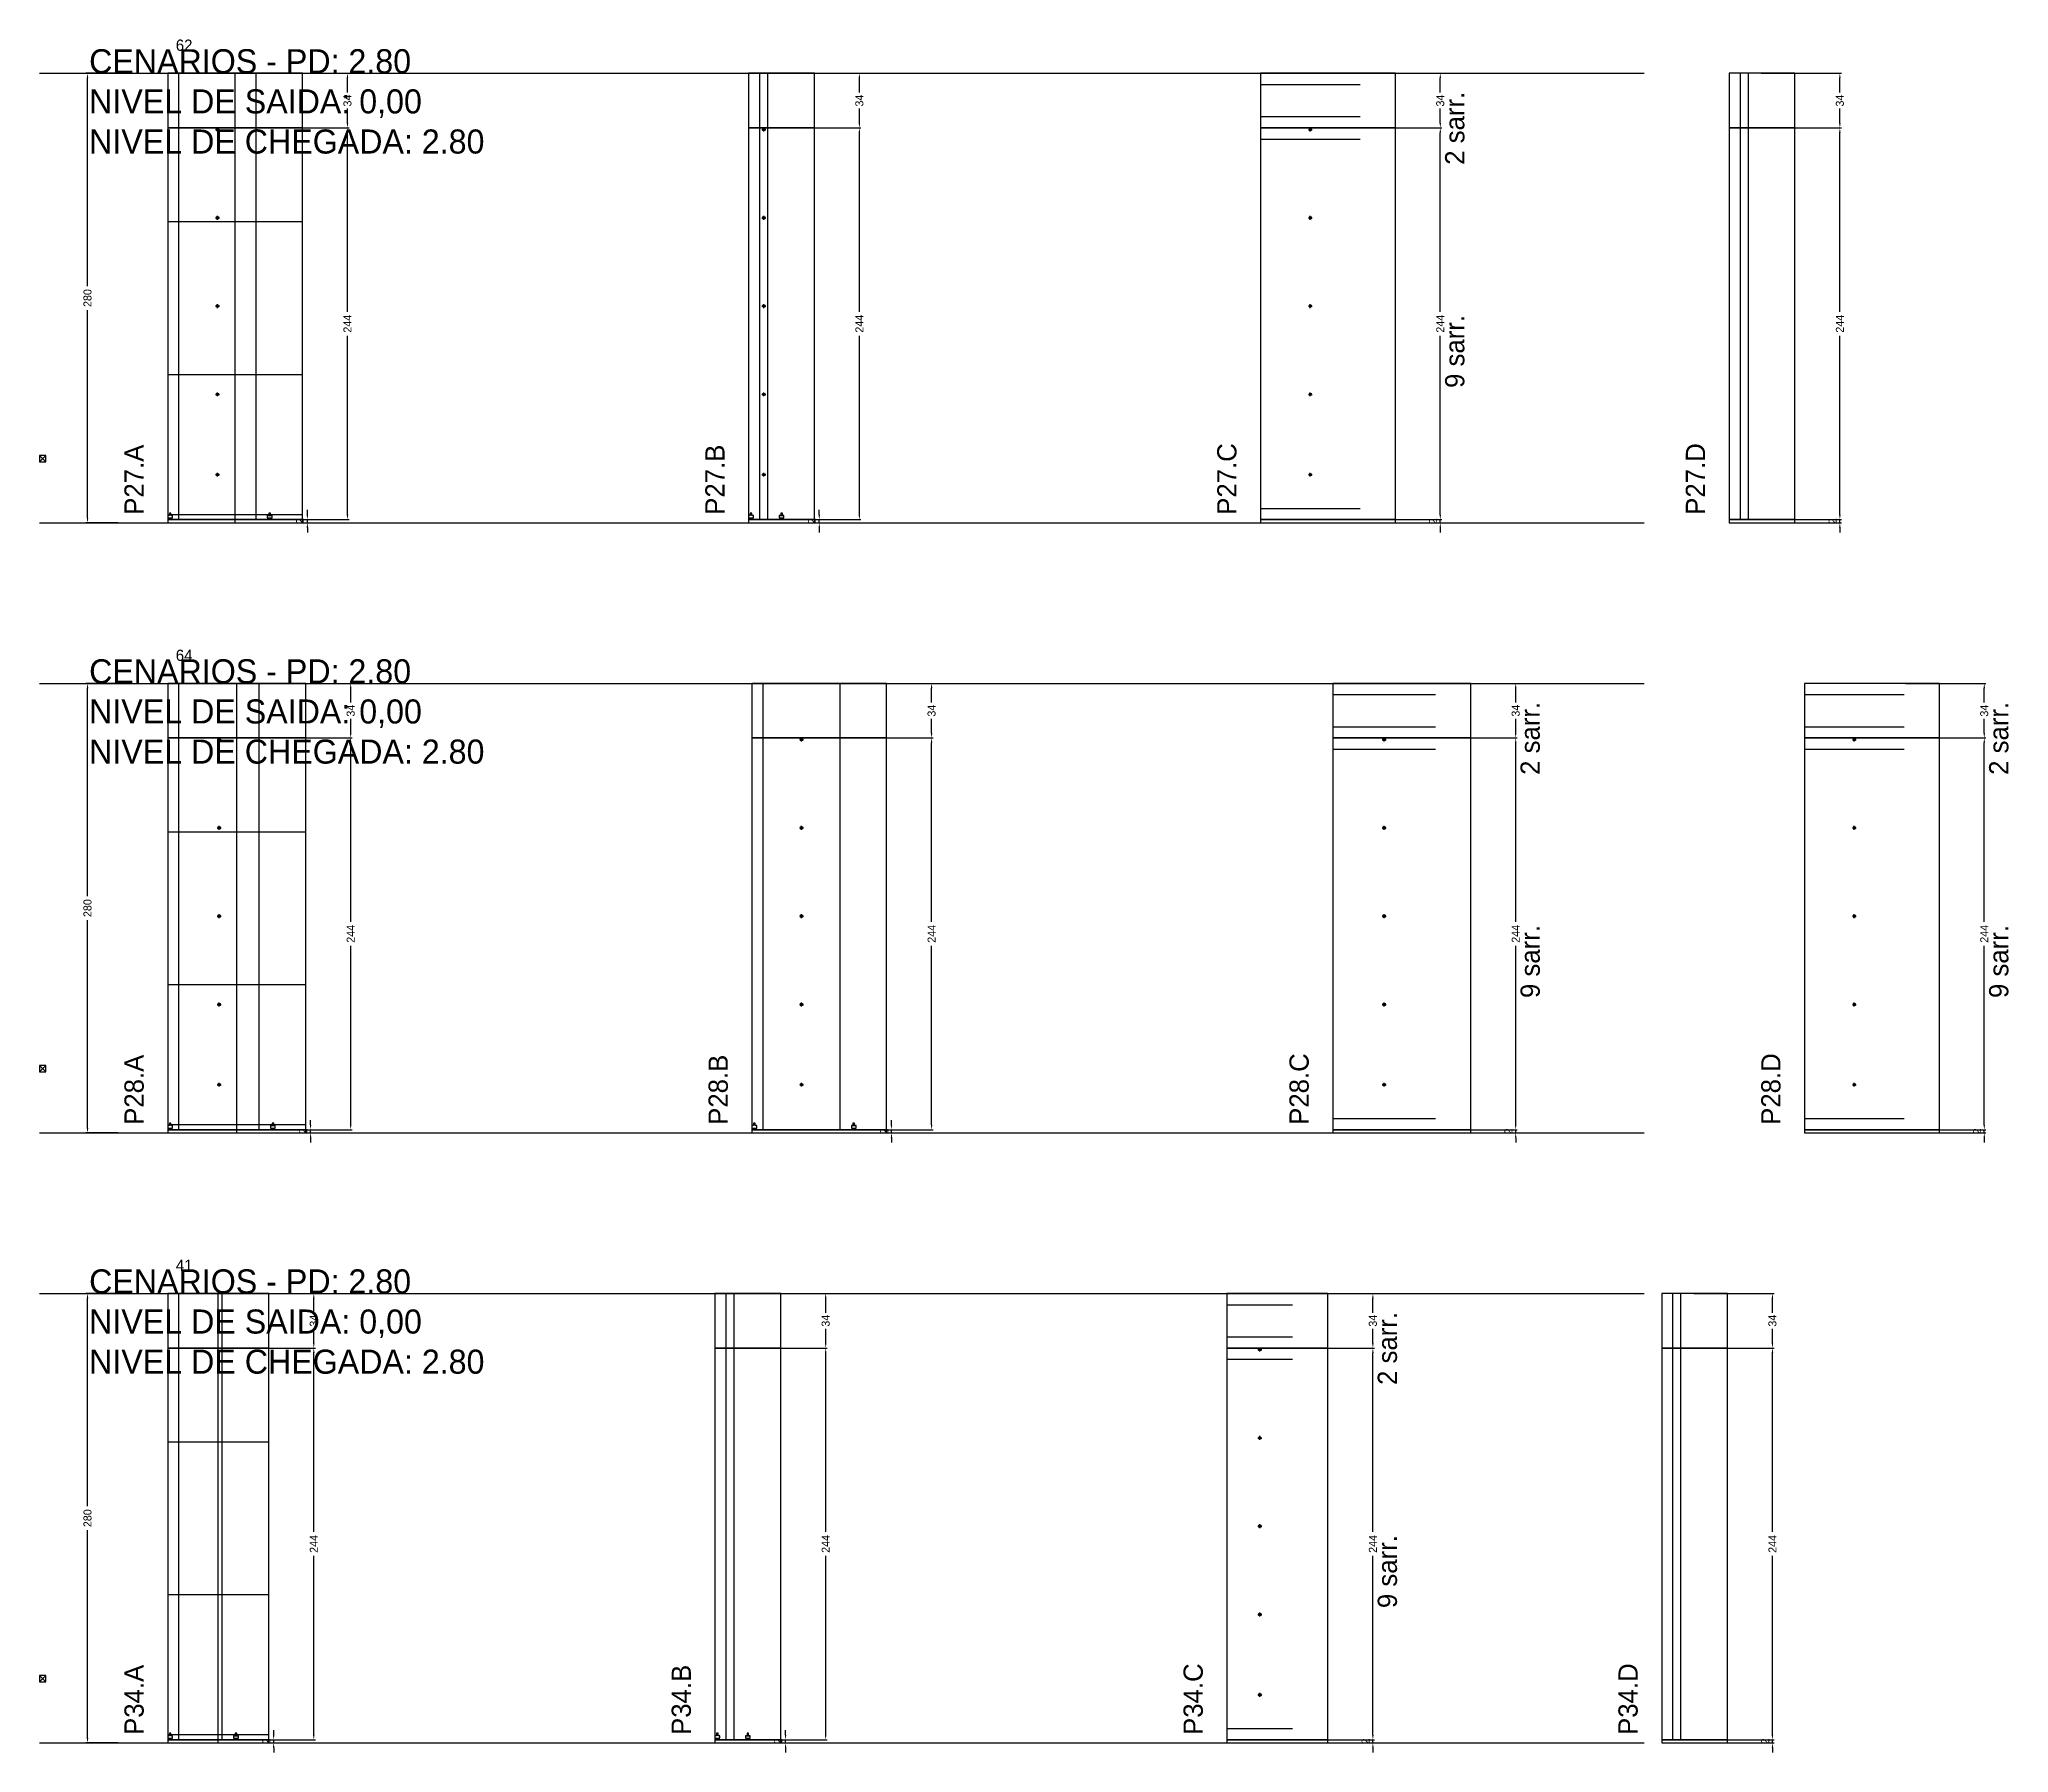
# Model space of a CAD drawing. Header units: centimetres. Extents: x -12000 to 4115, y -10266 to 2668.
# Drawn here: x -7000 to -5773, y -5706 to -4639 of the extents above; entities that cross this region are included whole.
import ezdxf

# ---------------------------------------------------------------- set-up
doc = ezdxf.new("R2010")
doc.units = ezdxf.units.CM
doc.linetypes.add('DASHED', pattern=[2, -2])
for name, color, linetype in [('COTA', 241, 'Continuous'), ('COTAS FURACAO', 16, 'Continuous'), ('Madeira', 30, 'Continuous'), ('NOMENCLATURA', 7, 'Continuous'), ('Nível', 160, 'Continuous'), ('Painéis', 200, 'Continuous'), ('Perfil Metálico', 150, 'Continuous'), ('SARR_2.2x7', 40, 'Continuous'), ('SARRAFO DE PRESSAO', 200, 'Continuous'), ('texto', 7, 'Continuous')]:
    doc.layers.add(name, color=color, linetype=linetype)
doc.dimstyles.new('PAINEL-NOVA', dxfattribs={"dimtxt": 5, "dimasz": 3, "dimexe": 1, "dimexo": 1, "dimgap": 1, "dimtad": 1, "dimcen": 2.5, "dimazin": 3, "dimtfac": 1, "dimtmove": 0, "dimatfit": 3})

msp = doc.modelspace()

# ---------------------------------------------------------------- texts
at = {"layer": 'NOMENCLATURA'}
for s, p in [('CENARIOS - PD: 2.80', (-6969, -4660)), ('NIVEL DE SAIDA: 0,00', (-6969, -4685)), ('NIVEL DE CHEGADA: 2.80', (-6969, -4710)), ('CENARIOS - PD: 2.80', (-6969, -5040)), ('NIVEL DE SAIDA: 0,00', (-6969, -5065)), ('NIVEL DE CHEGADA: 2.80', (-6969, -5090)), ('CENARIOS - PD: 2.80', (-6969, -5420)), ('NIVEL DE SAIDA: 0,00', (-6969, -5445)), ('NIVEL DE CHEGADA: 2.80', (-6969, -5470))]:
    msp.add_text(s, height=15, dxfattribs=at).set_placement(p)
for s, p in [('2 sarr.', (-6112, -4717)), ('9 sarr.', (-6112, -4856)), ('P27.A', (-6935, -4935)), ('P27.B', (-6573, -4935)), ('P27.C', (-6254, -4935)), ('P27.D', (-5962, -4935)), ('2 sarr.', (-6065, -5097)), ('2 sarr.', (-5773, -5097)), ('9 sarr.', (-6065, -5236)), ('9 sarr.', (-5773, -5236)), ('P28.A', (-6935, -5315)), ('P28.B', (-6571, -5315)), ('P28.C', (-6209, -5315)), ('P28.D', (-5915, -5315)), ('2 sarr.', (-6154, -5477)), ('9 sarr.', (-6154, -5616)), ('P34.A', (-6935, -5695)), ('P34.B', (-6594, -5695)), ('P34.C', (-6275, -5695)), ('P34.D', (-6004, -5695))]:
    msp.add_text(s, height=12, rotation=90, dxfattribs=at).set_placement(p)
at = {"layer": 'texto'}
for s, p in [('62', (-6915, -4646)), ('64', (-6915, -5026)), ('41', (-6915, -5406))]:
    msp.add_text(s, height=7, dxfattribs=at).set_placement(p)

# ---------------------------------------------------------------- blocks, each defined once
blk = doc.blocks.new('_CLOSEDFILLED')
at = {"color": 0, "linetype": 'BYBLOCK'}
blk.add_solid([(-1, 0.16), (0, 0), (-1, -0.16)], dxfattribs=at)
blk = doc.blocks.new('*D365')
for p, q in [((-6951, -5420), (-6971, -5420)), ((-6970, -5552.5), (-6970, -5423)), ((-6970, -5697), (-6970, -5567.5)), ((-6951, -5700), (-6971, -5700))]:
    blk.add_line(p, q)
at = {"layer": 'Defpoints'}
for p in [(-6950, -5420), (-6970, -5700), (-6950, -5700)]:
    blk.add_point(p, dxfattribs=at)
at = {"layer": 'COTA', "xscale": 3, "yscale": 3}
for p, rotation in [((-6970, -5420), 90), ((-6970, -5700), 270)]:
    blk.add_blockref('_CLOSEDFILLED', p, dxfattribs=dict(at, rotation=rotation))
at = {"layer": 'COTA', "insert": (-6970, -5560), "char_height": 5, "attachment_point": 5, "rotation": 90}
blk.add_mtext('280', dxfattribs=at)
blk = doc.blocks.new('MULDURA')
at = {"layer": 'Paineis'}
for p, q in [((0, 0), (4, 4)), ((4, 0), (0, 4))]:
    blk.add_line(p, q, dxfattribs=at)
blk.add_lwpolyline([(0, 0), (4, 0), (4, 4), (0, 4)], close=True, dxfattribs=at)
blk = doc.blocks.new('*D367')
for p, q in [((-6878, -5454), (-6828, -5454)), ((-6829, -5568.5), (-6829, -5457)), ((-6829, -5695), (-6829, -5583.5)), ((-6878, -5698), (-6828, -5698))]:
    blk.add_line(p, q)
at = {"layer": 'Defpoints'}
for p in [(-6879, -5454), (-6879, -5698), (-6829, -5698)]:
    blk.add_point(p, dxfattribs=at)
at = {"layer": 'COTA', "xscale": 3, "yscale": 3}
for p, rotation in [((-6829, -5454), 90), ((-6829, -5698), 270)]:
    blk.add_blockref('_CLOSEDFILLED', p, dxfattribs=dict(at, rotation=rotation))
at = {"layer": 'COTA', "insert": (-6829, -5576), "char_height": 5, "attachment_point": 5, "rotation": 90}
blk.add_mtext('244', dxfattribs=at)
blk = doc.blocks.new('*D368')
for p, q in [((-6878, -5420), (-6828, -5420)), ((-6829, -5432), (-6829, -5423)), ((-6829, -5451), (-6829, -5442)), ((-6878, -5454), (-6828, -5454))]:
    blk.add_line(p, q)
at = {"layer": 'Defpoints'}
for p in [(-6879, -5420), (-6879, -5454), (-6829, -5454)]:
    blk.add_point(p, dxfattribs=at)
at = {"layer": 'COTA', "xscale": 3, "yscale": 3}
for p, rotation in [((-6829, -5420), 90), ((-6829, -5454), 270)]:
    blk.add_blockref('_CLOSEDFILLED', p, dxfattribs=dict(at, rotation=rotation))
at = {"layer": 'COTA', "insert": (-6829, -5437), "char_height": 5, "attachment_point": 5, "rotation": 90}
blk.add_mtext('34', dxfattribs=at)
blk = doc.blocks.new('SLIPTEE')
at = {"layer": 'Paineis'}
blk.add_lwpolyline([(0, 0), (3, 0), (3, 1.5), (2, 1.5), (2, 3), (1, 3), (1, 1.5), (0, 1.5)], close=True, dxfattribs=at)
blk = doc.blocks.new('SLIPTDD')
at = {"layer": 'Paineis'}
blk.add_line((0, 1.5), (3, 1.5), dxfattribs=at)
blk.add_lwpolyline([(0, 0), (3, 0), (3, 1.5), (2, 1.5), (2, 3), (1, 3), (1, 1.5), (0, 1.5)], close=True, dxfattribs=at)
blk = doc.blocks.new('*D370')
for p, q in [((-6559, -5454), (-6509, -5454)), ((-6510, -5568.5), (-6510, -5457)), ((-6510, -5695), (-6510, -5583.5)), ((-6559, -5698), (-6509, -5698))]:
    blk.add_line(p, q)
at = {"layer": 'Defpoints'}
for p in [(-6560, -5454), (-6560, -5698), (-6510, -5698)]:
    blk.add_point(p, dxfattribs=at)
at = {"layer": 'COTA', "xscale": 3, "yscale": 3}
for p, rotation in [((-6510, -5454), 90), ((-6510, -5698), 270)]:
    blk.add_blockref('_CLOSEDFILLED', p, dxfattribs=dict(at, rotation=rotation))
at = {"layer": 'COTA', "insert": (-6510, -5576), "char_height": 5, "attachment_point": 5, "rotation": 90}
blk.add_mtext('244', dxfattribs=at)
blk = doc.blocks.new('*D371')
for p, q in [((-6559, -5420), (-6509, -5420)), ((-6510, -5432), (-6510, -5423)), ((-6510, -5451), (-6510, -5442)), ((-6559, -5454), (-6509, -5454))]:
    blk.add_line(p, q)
at = {"layer": 'Defpoints'}
for p in [(-6560, -5420), (-6560, -5454), (-6510, -5454)]:
    blk.add_point(p, dxfattribs=at)
at = {"layer": 'COTA', "xscale": 3, "yscale": 3}
for p, rotation in [((-6510, -5420), 90), ((-6510, -5454), 270)]:
    blk.add_blockref('_CLOSEDFILLED', p, dxfattribs=dict(at, rotation=rotation))
at = {"layer": 'COTA', "insert": (-6510, -5437), "char_height": 5, "attachment_point": 5, "rotation": 90}
blk.add_mtext('34', dxfattribs=at)
blk = doc.blocks.new('*D373')
for p, q in [((-6218, -5454), (-6168, -5454)), ((-6169, -5568.5), (-6169, -5457)), ((-6169, -5695), (-6169, -5583.5)), ((-6218, -5698), (-6168, -5698))]:
    blk.add_line(p, q)
at = {"layer": 'Defpoints'}
for p in [(-6219, -5454), (-6219, -5698), (-6169, -5698)]:
    blk.add_point(p, dxfattribs=at)
at = {"layer": 'COTA', "xscale": 3, "yscale": 3}
for p, rotation in [((-6169, -5454), 90), ((-6169, -5698), 270)]:
    blk.add_blockref('_CLOSEDFILLED', p, dxfattribs=dict(at, rotation=rotation))
at = {"layer": 'COTA', "insert": (-6169, -5576), "char_height": 5, "attachment_point": 5, "rotation": 90}
blk.add_mtext('244', dxfattribs=at)
blk = doc.blocks.new('*D374')
for p, q in [((-6218, -5420), (-6168, -5420)), ((-6169, -5432), (-6169, -5423)), ((-6169, -5451), (-6169, -5442)), ((-6218, -5454), (-6168, -5454))]:
    blk.add_line(p, q)
at = {"layer": 'Defpoints'}
for p in [(-6219, -5420), (-6219, -5454), (-6169, -5454)]:
    blk.add_point(p, dxfattribs=at)
at = {"layer": 'COTA', "xscale": 3, "yscale": 3}
for p, rotation in [((-6169, -5420), 90), ((-6169, -5454), 270)]:
    blk.add_blockref('_CLOSEDFILLED', p, dxfattribs=dict(at, rotation=rotation))
at = {"layer": 'COTA', "insert": (-6169, -5437), "char_height": 5, "attachment_point": 5, "rotation": 90}
blk.add_mtext('34', dxfattribs=at)
blk = doc.blocks.new('furacao')
at = {"layer": 'COTAS FURACAO'}
for p, q in [((-1.2, 0), (1.2, 0)), ((0, -1.2), (0, 1.2))]:
    blk.add_line(p, q, dxfattribs=at)
blk.add_circle((0, 0), 0.8, dxfattribs=at)
blk = doc.blocks.new('*D376')
for p, q in [((-5969, -5454), (-5919, -5454)), ((-5920, -5568.5), (-5920, -5457)), ((-5920, -5695), (-5920, -5583.5)), ((-5969, -5698), (-5919, -5698))]:
    blk.add_line(p, q)
at = {"layer": 'Defpoints'}
for p in [(-5970, -5454), (-5970, -5698), (-5920, -5698)]:
    blk.add_point(p, dxfattribs=at)
at = {"layer": 'COTA', "xscale": 3, "yscale": 3}
for p, rotation in [((-5920, -5454), 90), ((-5920, -5698), 270)]:
    blk.add_blockref('_CLOSEDFILLED', p, dxfattribs=dict(at, rotation=rotation))
at = {"layer": 'COTA', "insert": (-5920, -5576), "char_height": 5, "attachment_point": 5, "rotation": 90}
blk.add_mtext('244', dxfattribs=at)
blk = doc.blocks.new('*D377')
for p, q in [((-5969, -5420), (-5919, -5420)), ((-5920, -5432), (-5920, -5423)), ((-5920, -5451), (-5920, -5442)), ((-5969, -5454), (-5919, -5454))]:
    blk.add_line(p, q)
at = {"layer": 'Defpoints'}
for p in [(-5970, -5420), (-5970, -5454), (-5920, -5454)]:
    blk.add_point(p, dxfattribs=at)
at = {"layer": 'COTA', "xscale": 3, "yscale": 3}
for p, rotation in [((-5920, -5420), 90), ((-5920, -5454), 270)]:
    blk.add_blockref('_CLOSEDFILLED', p, dxfattribs=dict(at, rotation=rotation))
at = {"layer": 'COTA', "insert": (-5920, -5437), "char_height": 5, "attachment_point": 5, "rotation": 90}
blk.add_mtext('34', dxfattribs=at)
blk = doc.blocks.new('*D339')
for p, q in [((-6951, -5040), (-6971, -5040)), ((-6970, -5172.5), (-6970, -5043)), ((-6970, -5317), (-6970, -5187.5)), ((-6951, -5320), (-6971, -5320))]:
    blk.add_line(p, q)
at = {"layer": 'Defpoints'}
for p in [(-6950, -5040), (-6970, -5320), (-6950, -5320)]:
    blk.add_point(p, dxfattribs=at)
at = {"layer": 'COTA', "xscale": 3, "yscale": 3}
for p, rotation in [((-6970, -5040), 90), ((-6970, -5320), 270)]:
    blk.add_blockref('_CLOSEDFILLED', p, dxfattribs=dict(at, rotation=rotation))
at = {"layer": 'COTA', "insert": (-6970, -5180), "char_height": 5, "attachment_point": 5, "rotation": 90}
blk.add_mtext('280', dxfattribs=at)
blk = doc.blocks.new('*D341')
for p, q in [((-6855, -5074), (-6805, -5074)), ((-6806, -5188.5), (-6806, -5077)), ((-6806, -5315), (-6806, -5203.5)), ((-6855, -5318), (-6805, -5318))]:
    blk.add_line(p, q)
at = {"layer": 'Defpoints'}
for p in [(-6856, -5074), (-6856, -5318), (-6806, -5318)]:
    blk.add_point(p, dxfattribs=at)
at = {"layer": 'COTA', "xscale": 3, "yscale": 3}
for p, rotation in [((-6806, -5074), 90), ((-6806, -5318), 270)]:
    blk.add_blockref('_CLOSEDFILLED', p, dxfattribs=dict(at, rotation=rotation))
at = {"layer": 'COTA', "insert": (-6806, -5196), "char_height": 5, "attachment_point": 5, "rotation": 90}
blk.add_mtext('244', dxfattribs=at)
blk = doc.blocks.new('*D342')
for p, q in [((-6855, -5040), (-6805, -5040)), ((-6806, -5052), (-6806, -5043)), ((-6806, -5071), (-6806, -5062)), ((-6855, -5074), (-6805, -5074))]:
    blk.add_line(p, q)
at = {"layer": 'Defpoints'}
for p in [(-6856, -5040), (-6856, -5074), (-6806, -5074)]:
    blk.add_point(p, dxfattribs=at)
at = {"layer": 'COTA', "xscale": 3, "yscale": 3}
for p, rotation in [((-6806, -5040), 90), ((-6806, -5074), 270)]:
    blk.add_blockref('_CLOSEDFILLED', p, dxfattribs=dict(at, rotation=rotation))
at = {"layer": 'COTA', "insert": (-6806, -5057), "char_height": 5, "attachment_point": 5, "rotation": 90}
blk.add_mtext('34', dxfattribs=at)
blk = doc.blocks.new('*D344')
for p, q in [((-6493, -5074), (-6443, -5074)), ((-6444, -5188.5), (-6444, -5077)), ((-6444, -5315), (-6444, -5203.5)), ((-6493, -5318), (-6443, -5318))]:
    blk.add_line(p, q)
at = {"layer": 'Defpoints'}
for p in [(-6494, -5074), (-6494, -5318), (-6444, -5318)]:
    blk.add_point(p, dxfattribs=at)
at = {"layer": 'COTA', "xscale": 3, "yscale": 3}
for p, rotation in [((-6444, -5074), 90), ((-6444, -5318), 270)]:
    blk.add_blockref('_CLOSEDFILLED', p, dxfattribs=dict(at, rotation=rotation))
at = {"layer": 'COTA', "insert": (-6444, -5196), "char_height": 5, "attachment_point": 5, "rotation": 90}
blk.add_mtext('244', dxfattribs=at)
blk = doc.blocks.new('*D345')
for p, q in [((-6493, -5040), (-6443, -5040)), ((-6444, -5052), (-6444, -5043)), ((-6444, -5071), (-6444, -5062)), ((-6493, -5074), (-6443, -5074))]:
    blk.add_line(p, q)
at = {"layer": 'Defpoints'}
for p in [(-6494, -5040), (-6494, -5074), (-6444, -5074)]:
    blk.add_point(p, dxfattribs=at)
at = {"layer": 'COTA', "xscale": 3, "yscale": 3}
for p, rotation in [((-6444, -5040), 90), ((-6444, -5074), 270)]:
    blk.add_blockref('_CLOSEDFILLED', p, dxfattribs=dict(at, rotation=rotation))
at = {"layer": 'COTA', "insert": (-6444, -5057), "char_height": 5, "attachment_point": 5, "rotation": 90}
blk.add_mtext('34', dxfattribs=at)
blk = doc.blocks.new('*D347')
for p, q in [((-6129, -5074), (-6079, -5074)), ((-6080, -5188.5), (-6080, -5077)), ((-6080, -5315), (-6080, -5203.5)), ((-6129, -5318), (-6079, -5318))]:
    blk.add_line(p, q)
at = {"layer": 'Defpoints'}
for p in [(-6130, -5074), (-6130, -5318), (-6080, -5318)]:
    blk.add_point(p, dxfattribs=at)
at = {"layer": 'COTA', "xscale": 3, "yscale": 3}
for p, rotation in [((-6080, -5074), 90), ((-6080, -5318), 270)]:
    blk.add_blockref('_CLOSEDFILLED', p, dxfattribs=dict(at, rotation=rotation))
at = {"layer": 'COTA', "insert": (-6080, -5196), "char_height": 5, "attachment_point": 5, "rotation": 90}
blk.add_mtext('244', dxfattribs=at)
blk = doc.blocks.new('*D348')
for p, q in [((-6129, -5040), (-6079, -5040)), ((-6080, -5052), (-6080, -5043)), ((-6080, -5071), (-6080, -5062)), ((-6129, -5074), (-6079, -5074))]:
    blk.add_line(p, q)
at = {"layer": 'Defpoints'}
for p in [(-6130, -5040), (-6130, -5074), (-6080, -5074)]:
    blk.add_point(p, dxfattribs=at)
at = {"layer": 'COTA', "xscale": 3, "yscale": 3}
for p, rotation in [((-6080, -5040), 90), ((-6080, -5074), 270)]:
    blk.add_blockref('_CLOSEDFILLED', p, dxfattribs=dict(at, rotation=rotation))
at = {"layer": 'COTA', "insert": (-6080, -5057), "char_height": 5, "attachment_point": 5, "rotation": 90}
blk.add_mtext('34', dxfattribs=at)
blk = doc.blocks.new('*D350')
for p, q in [((-5837, -5074), (-5787, -5074)), ((-5788, -5188.5), (-5788, -5077)), ((-5788, -5315), (-5788, -5203.5)), ((-5837, -5318), (-5787, -5318))]:
    blk.add_line(p, q)
at = {"layer": 'Defpoints'}
for p in [(-5838, -5074), (-5838, -5318), (-5788, -5318)]:
    blk.add_point(p, dxfattribs=at)
at = {"layer": 'COTA', "xscale": 3, "yscale": 3}
for p, rotation in [((-5788, -5074), 90), ((-5788, -5318), 270)]:
    blk.add_blockref('_CLOSEDFILLED', p, dxfattribs=dict(at, rotation=rotation))
at = {"layer": 'COTA', "insert": (-5788, -5196), "char_height": 5, "attachment_point": 5, "rotation": 90}
blk.add_mtext('244', dxfattribs=at)
blk = doc.blocks.new('*D351')
for p, q in [((-5837, -5040), (-5787, -5040)), ((-5788, -5052), (-5788, -5043)), ((-5788, -5071), (-5788, -5062)), ((-5837, -5074), (-5787, -5074))]:
    blk.add_line(p, q)
at = {"layer": 'Defpoints'}
for p in [(-5838, -5040), (-5838, -5074), (-5788, -5074)]:
    blk.add_point(p, dxfattribs=at)
at = {"layer": 'COTA', "xscale": 3, "yscale": 3}
for p, rotation in [((-5788, -5040), 90), ((-5788, -5074), 270)]:
    blk.add_blockref('_CLOSEDFILLED', p, dxfattribs=dict(at, rotation=rotation))
at = {"layer": 'COTA', "insert": (-5788, -5057), "char_height": 5, "attachment_point": 5, "rotation": 90}
blk.add_mtext('34', dxfattribs=at)
blk = doc.blocks.new('*D313')
for p, q in [((-6951, -4660), (-6971, -4660)), ((-6970, -4792.5), (-6970, -4663)), ((-6970, -4937), (-6970, -4807.5)), ((-6951, -4940), (-6971, -4940))]:
    blk.add_line(p, q)
at = {"layer": 'Defpoints'}
for p in [(-6950, -4660), (-6970, -4940), (-6950, -4940)]:
    blk.add_point(p, dxfattribs=at)
at = {"layer": 'COTA', "xscale": 3, "yscale": 3}
for p, rotation in [((-6970, -4660), 90), ((-6970, -4940), 270)]:
    blk.add_blockref('_CLOSEDFILLED', p, dxfattribs=dict(at, rotation=rotation))
at = {"layer": 'COTA', "insert": (-6970, -4800), "char_height": 5, "attachment_point": 5, "rotation": 90}
blk.add_mtext('280', dxfattribs=at)
blk = doc.blocks.new('*D315')
for p, q in [((-6857, -4694), (-6807, -4694)), ((-6808, -4808.5), (-6808, -4697)), ((-6808, -4935), (-6808, -4823.5)), ((-6857, -4938), (-6807, -4938))]:
    blk.add_line(p, q)
at = {"layer": 'Defpoints'}
for p in [(-6858, -4694), (-6858, -4938), (-6808, -4938)]:
    blk.add_point(p, dxfattribs=at)
at = {"layer": 'COTA', "xscale": 3, "yscale": 3}
for p, rotation in [((-6808, -4694), 90), ((-6808, -4938), 270)]:
    blk.add_blockref('_CLOSEDFILLED', p, dxfattribs=dict(at, rotation=rotation))
at = {"layer": 'COTA', "insert": (-6808, -4816), "char_height": 5, "attachment_point": 5, "rotation": 90}
blk.add_mtext('244', dxfattribs=at)
blk = doc.blocks.new('*D316')
for p, q in [((-6857, -4660), (-6807, -4660)), ((-6808, -4672), (-6808, -4663)), ((-6808, -4691), (-6808, -4682)), ((-6857, -4694), (-6807, -4694))]:
    blk.add_line(p, q)
at = {"layer": 'Defpoints'}
for p in [(-6858, -4660), (-6858, -4694), (-6808, -4694)]:
    blk.add_point(p, dxfattribs=at)
at = {"layer": 'COTA', "xscale": 3, "yscale": 3}
for p, rotation in [((-6808, -4660), 90), ((-6808, -4694), 270)]:
    blk.add_blockref('_CLOSEDFILLED', p, dxfattribs=dict(at, rotation=rotation))
at = {"layer": 'COTA', "insert": (-6808, -4677), "char_height": 5, "attachment_point": 5, "rotation": 90}
blk.add_mtext('34', dxfattribs=at)
blk = doc.blocks.new('*D318')
for p, q in [((-6538, -4694), (-6488, -4694)), ((-6489, -4808.5), (-6489, -4697)), ((-6489, -4935), (-6489, -4823.5)), ((-6538, -4938), (-6488, -4938))]:
    blk.add_line(p, q)
at = {"layer": 'Defpoints'}
for p in [(-6539, -4694), (-6539, -4938), (-6489, -4938)]:
    blk.add_point(p, dxfattribs=at)
at = {"layer": 'COTA', "xscale": 3, "yscale": 3}
for p, rotation in [((-6489, -4694), 90), ((-6489, -4938), 270)]:
    blk.add_blockref('_CLOSEDFILLED', p, dxfattribs=dict(at, rotation=rotation))
at = {"layer": 'COTA', "insert": (-6489, -4816), "char_height": 5, "attachment_point": 5, "rotation": 90}
blk.add_mtext('244', dxfattribs=at)
blk = doc.blocks.new('*D319')
for p, q in [((-6538, -4660), (-6488, -4660)), ((-6489, -4672), (-6489, -4663)), ((-6489, -4691), (-6489, -4682)), ((-6538, -4694), (-6488, -4694))]:
    blk.add_line(p, q)
at = {"layer": 'Defpoints'}
for p in [(-6539, -4660), (-6539, -4694), (-6489, -4694)]:
    blk.add_point(p, dxfattribs=at)
at = {"layer": 'COTA', "xscale": 3, "yscale": 3}
for p, rotation in [((-6489, -4660), 90), ((-6489, -4694), 270)]:
    blk.add_blockref('_CLOSEDFILLED', p, dxfattribs=dict(at, rotation=rotation))
at = {"layer": 'COTA', "insert": (-6489, -4677), "char_height": 5, "attachment_point": 5, "rotation": 90}
blk.add_mtext('34', dxfattribs=at)
blk = doc.blocks.new('*D321')
for p, q in [((-6176, -4694), (-6126, -4694)), ((-6127, -4808.5), (-6127, -4697)), ((-6127, -4935), (-6127, -4823.5)), ((-6176, -4938), (-6126, -4938))]:
    blk.add_line(p, q)
at = {"layer": 'Defpoints'}
for p in [(-6177, -4694), (-6177, -4938), (-6127, -4938)]:
    blk.add_point(p, dxfattribs=at)
at = {"layer": 'COTA', "xscale": 3, "yscale": 3}
for p, rotation in [((-6127, -4694), 90), ((-6127, -4938), 270)]:
    blk.add_blockref('_CLOSEDFILLED', p, dxfattribs=dict(at, rotation=rotation))
at = {"layer": 'COTA', "insert": (-6127, -4816), "char_height": 5, "attachment_point": 5, "rotation": 90}
blk.add_mtext('244', dxfattribs=at)
blk = doc.blocks.new('*D322')
for p, q in [((-6176, -4660), (-6126, -4660)), ((-6127, -4672), (-6127, -4663)), ((-6127, -4691), (-6127, -4682)), ((-6176, -4694), (-6126, -4694))]:
    blk.add_line(p, q)
at = {"layer": 'Defpoints'}
for p in [(-6177, -4660), (-6177, -4694), (-6127, -4694)]:
    blk.add_point(p, dxfattribs=at)
at = {"layer": 'COTA', "xscale": 3, "yscale": 3}
for p, rotation in [((-6127, -4660), 90), ((-6127, -4694), 270)]:
    blk.add_blockref('_CLOSEDFILLED', p, dxfattribs=dict(at, rotation=rotation))
at = {"layer": 'COTA', "insert": (-6127, -4677), "char_height": 5, "attachment_point": 5, "rotation": 90}
blk.add_mtext('34', dxfattribs=at)
blk = doc.blocks.new('*D324')
for p, q in [((-5927, -4694), (-5877, -4694)), ((-5878, -4808.5), (-5878, -4697)), ((-5878, -4935), (-5878, -4823.5)), ((-5927, -4938), (-5877, -4938))]:
    blk.add_line(p, q)
at = {"layer": 'Defpoints'}
for p in [(-5928, -4694), (-5928, -4938), (-5878, -4938)]:
    blk.add_point(p, dxfattribs=at)
at = {"layer": 'COTA', "xscale": 3, "yscale": 3}
for p, rotation in [((-5878, -4694), 90), ((-5878, -4938), 270)]:
    blk.add_blockref('_CLOSEDFILLED', p, dxfattribs=dict(at, rotation=rotation))
at = {"layer": 'COTA', "insert": (-5878, -4816), "char_height": 5, "attachment_point": 5, "rotation": 90}
blk.add_mtext('244', dxfattribs=at)
blk = doc.blocks.new('*D325')
for p, q in [((-5927, -4660), (-5877, -4660)), ((-5878, -4672), (-5878, -4663)), ((-5878, -4691), (-5878, -4682)), ((-5927, -4694), (-5877, -4694))]:
    blk.add_line(p, q)
at = {"layer": 'Defpoints'}
for p in [(-5928, -4660), (-5928, -4694), (-5878, -4694)]:
    blk.add_point(p, dxfattribs=at)
at = {"layer": 'COTA', "xscale": 3, "yscale": 3}
for p, rotation in [((-5878, -4660), 90), ((-5878, -4694), 270)]:
    blk.add_blockref('_CLOSEDFILLED', p, dxfattribs=dict(at, rotation=rotation))
at = {"layer": 'COTA', "insert": (-5878, -4677), "char_height": 5, "attachment_point": 5, "rotation": 90}
blk.add_mtext('34', dxfattribs=at)

# ---------------------------------------------------------------- dimensions: what is measured, and where the dimension line sits
at = {"layer": 'COTA'}
for base, p1, p2, picture, middle in [((-6970, -4940), (-6950, -4940), (-6950, -4660), '*D313', (-6970, -4800)), ((-6808, -4694), (-6858, -4694), (-6858, -4660), '*D316', (-6808, -4677)), ((-6489, -4694), (-6539, -4694), (-6539, -4660), '*D319', (-6489, -4677)), ((-6127, -4694), (-6177, -4694), (-6177, -4660), '*D322', (-6127, -4677)), ((-5878, -4694), (-5928, -4694), (-5928, -4660), '*D325', (-5878, -4677)), ((-6808, -4938), (-6858, -4938), (-6858, -4694), '*D315', (-6808, -4816)), ((-6489, -4938), (-6539, -4938), (-6539, -4694), '*D318', (-6489, -4816)), ((-6127, -4938), (-6177, -4938), (-6177, -4694), '*D321', (-6127, -4816)), ((-5878, -4938), (-5928, -4938), (-5928, -4694), '*D324', (-5878, -4816)), ((-6970, -5320), (-6950, -5320), (-6950, -5040), '*D339', (-6970, -5180)), ((-6806, -5074), (-6856, -5074), (-6856, -5040), '*D342', (-6806, -5057)), ((-6444, -5074), (-6494, -5074), (-6494, -5040), '*D345', (-6444, -5057)), ((-6080, -5074), (-6130, -5074), (-6130, -5040), '*D348', (-6080, -5057)), ((-5788, -5074), (-5838, -5074), (-5838, -5040), '*D351', (-5788, -5057)), ((-6806, -5318), (-6856, -5318), (-6856, -5074), '*D341', (-6806, -5196)), ((-6444, -5318), (-6494, -5318), (-6494, -5074), '*D344', (-6444, -5196)), ((-6080, -5318), (-6130, -5318), (-6130, -5074), '*D347', (-6080, -5196)), ((-5788, -5318), (-5838, -5318), (-5838, -5074), '*D350', (-5788, -5196)), ((-6970, -5700), (-6950, -5700), (-6950, -5420), '*D365', (-6970, -5560)), ((-6829, -5454), (-6879, -5454), (-6879, -5420), '*D368', (-6829, -5437)), ((-6510, -5454), (-6560, -5454), (-6560, -5420), '*D371', (-6510, -5437)), ((-6169, -5454), (-6219, -5454), (-6219, -5420), '*D374', (-6169, -5437)), ((-5920, -5454), (-5970, -5454), (-5970, -5420), '*D377', (-5920, -5437)), ((-6829, -5698), (-6879, -5698), (-6879, -5454), '*D367', (-6829, -5576)), ((-6510, -5698), (-6560, -5698), (-6560, -5454), '*D370', (-6510, -5576)), ((-6169, -5698), (-6219, -5698), (-6219, -5454), '*D373', (-6169, -5576)), ((-5920, -5698), (-5970, -5698), (-5970, -5454), '*D376', (-5920, -5576))]:
    dim = msp.add_linear_dim(base=base, p1=p1, p2=p2, angle=90, dimstyle='PAINEL-NOVA', dxfattribs=at)
    dim.commit()
    dim.dimension.update_dxf_attribs({"geometry": picture, "text_midpoint": middle})
for base, p1, p2 in [((-6833, -4940), (-6858, -4940), (-6858, -4938)), ((-6514, -4940), (-6539, -4940), (-6539, -4938)), ((-6127, -4940), (-6177, -4940), (-6177, -4938)), ((-5878, -4940), (-5928, -4940), (-5928, -4938)), ((-6831, -5320), (-6856, -5320), (-6856, -5318)), ((-6469, -5320), (-6494, -5320), (-6494, -5318)), ((-6080, -5320), (-6130, -5320), (-6130, -5318)), ((-5788, -5320), (-5838, -5320), (-5838, -5318)), ((-6854, -5700), (-6879, -5700), (-6879, -5698)), ((-6535, -5700), (-6560, -5700), (-6560, -5698)), ((-6169, -5700), (-6219, -5700), (-6219, -5698)), ((-5920, -5700), (-5970, -5700), (-5970, -5698))]:
    msp.add_linear_dim(base=base, p1=p1, p2=p2, angle=90, dimstyle='PAINEL-NOVA', dxfattribs=at).render()

# ---------------------------------------------------------------- linework, layer by layer
at = {"layer": 'Madeira'}
for points in [[(-6920, -4752.4), (-6836, -4752.4)], [(-6920, -4847.6), (-6836, -4847.6)], [(-6920, -5132.4), (-6834, -5132.4)], [(-6920, -5227.6), (-6834, -5227.6)], [(-6920, -5512.4), (-6857, -5512.4)], [(-6920, -5607.6), (-6857, -5607.6)]]:
    msp.add_lwpolyline(points, dxfattribs=at)
at = {"layer": 'Nível', "linetype": 'DASHED'}
for points in [[(-7000, -4660), (-6000, -4660)], [(-7000, -4940), (-6000, -4940)], [(-7000, -5040), (-6000, -5040)], [(-7000, -5320), (-6000, -5320)], [(-7000, -5420), (-6000, -5420)], [(-7000, -5700), (-6000, -5700)]]:
    msp.add_lwpolyline(points, dxfattribs=at)
at = {"layer": 'Painéis'}
for points in [[(-6920, -4694), (-6836, -4694), (-6836, -4660), (-6920, -4660)], [(-6920, -4940), (-6836, -4940), (-6836, -4660), (-6920, -4660)], [(-6558, -4694), (-6517, -4694), (-6517, -4660), (-6558, -4660)], [(-6239, -4694), (-6155, -4694), (-6155, -4660), (-6239, -4660)], [(-5947, -4694), (-5906, -4694), (-5906, -4660), (-5947, -4660)], [(-6920, -4938), (-6836, -4938), (-6836, -4694), (-6920, -4694)], [(-6558, -4938), (-6517, -4938), (-6517, -4694), (-6558, -4694)], [(-6239, -4938), (-6155, -4938), (-6155, -4694), (-6239, -4694)], [(-5947, -4938), (-5906, -4938), (-5906, -4694), (-5947, -4694)], [(-6920, -4940), (-6836, -4940), (-6836, -4938), (-6920, -4938)], [(-6558, -4940), (-6517, -4940), (-6517, -4938), (-6558, -4938)], [(-6239, -4940), (-6155, -4940), (-6155, -4938), (-6239, -4938)], [(-5947, -4940), (-5906, -4940), (-5906, -4938), (-5947, -4938)], [(-6920, -5074), (-6834, -5074), (-6834, -5040), (-6920, -5040)], [(-6920, -5320), (-6834, -5320), (-6834, -5040), (-6920, -5040)], [(-6556, -5074), (-6472, -5074), (-6472, -5040), (-6556, -5040)], [(-6194, -5074), (-6108, -5074), (-6108, -5040), (-6194, -5040)], [(-5900, -5074), (-5816, -5074), (-5816, -5040), (-5900, -5040)], [(-6920, -5318), (-6834, -5318), (-6834, -5074), (-6920, -5074)], [(-6556, -5318), (-6472, -5318), (-6472, -5074), (-6556, -5074)], [(-6194, -5318), (-6108, -5318), (-6108, -5074), (-6194, -5074)], [(-5900, -5318), (-5816, -5318), (-5816, -5074), (-5900, -5074)], [(-6920, -5320), (-6834, -5320), (-6834, -5318), (-6920, -5318)], [(-6556, -5320), (-6472, -5320), (-6472, -5318), (-6556, -5318)], [(-6194, -5320), (-6108, -5320), (-6108, -5318), (-6194, -5318)], [(-5900, -5320), (-5816, -5320), (-5816, -5318), (-5900, -5318)], [(-6920, -5454), (-6857, -5454), (-6857, -5420), (-6920, -5420)], [(-6920, -5700), (-6857, -5700), (-6857, -5420), (-6920, -5420)], [(-6579, -5454), (-6538, -5454), (-6538, -5420), (-6579, -5420)], [(-6260, -5454), (-6197, -5454), (-6197, -5420), (-6260, -5420)], [(-5989, -5454), (-5948, -5454), (-5948, -5420), (-5989, -5420)], [(-6920, -5698), (-6857, -5698), (-6857, -5454), (-6920, -5454)], [(-6579, -5698), (-6538, -5698), (-6538, -5454), (-6579, -5454)], [(-6260, -5698), (-6197, -5698), (-6197, -5454), (-6260, -5454)], [(-5989, -5698), (-5948, -5698), (-5948, -5454), (-5989, -5454)], [(-6920, -5700), (-6857, -5700), (-6857, -5698), (-6920, -5698)], [(-6579, -5700), (-6538, -5700), (-6538, -5698), (-6579, -5698)], [(-6260, -5700), (-6197, -5700), (-6197, -5698), (-6260, -5698)], [(-5989, -5700), (-5948, -5700), (-5948, -5698), (-5989, -5698)]]:
    msp.add_lwpolyline(points, close=True, dxfattribs=at)
at = {"layer": 'Perfil Metálico'}
for p, q in [((-6878, -4940), (-6878, -4660)), ((-6877, -5320), (-6877, -5040)), ((-6888.5, -5700), (-6888.5, -5420))]:
    msp.add_line(p, q, dxfattribs=at)
at = {"layer": 'SARR_2.2x7'}
for points in [[(-6913, -4694), (-6913, -4660)], [(-6865, -4694), (-6865, -4660)], [(-6551, -4694), (-6551, -4660)], [(-6546, -4694), (-6546, -4660)], [(-5940, -4694), (-5940, -4660)], [(-5935, -4694), (-5935, -4660)], [(-6239, -4667), (-6177, -4667)], [(-6239, -4687), (-6177, -4687)], [(-6239, -4701), (-6177, -4701)], [(-6239, -4931), (-6177, -4931)], [(-6913, -5074), (-6913, -5040)], [(-6863, -5074), (-6863, -5040)], [(-6549, -5074), (-6549, -5040)], [(-6501, -5074), (-6501, -5040)], [(-6194, -5047), (-6130, -5047)], [(-5900, -5047), (-5838, -5047)], [(-6194, -5067), (-6130, -5067)], [(-5900, -5067), (-5838, -5067)], [(-6194, -5081), (-6130, -5081)], [(-5900, -5081), (-5838, -5081)], [(-6194, -5311), (-6130, -5311)], [(-5900, -5311), (-5838, -5311)], [(-6913, -5454), (-6913, -5420)], [(-6886, -5454), (-6886, -5420)], [(-6572, -5454), (-6572, -5420)], [(-6567, -5454), (-6567, -5420)], [(-5982, -5454), (-5982, -5420)], [(-5977, -5454), (-5977, -5420)], [(-6260, -5427), (-6219, -5427)], [(-6260, -5447), (-6219, -5447)], [(-6260, -5461), (-6219, -5461)], [(-6260, -5691), (-6219, -5691)]]:
    msp.add_lwpolyline(points, dxfattribs=at)
at = {"layer": 'SARR_2.2x7', "linetype": 'DASHED'}
for points in [[(-6913, -4938), (-6913, -4694)], [(-6865, -4938), (-6865, -4694)], [(-6551, -4938), (-6551, -4694)], [(-6546, -4938), (-6546, -4694)], [(-5940, -4938), (-5940, -4694)], [(-5935, -4938), (-5935, -4694)], [(-6913, -5318), (-6913, -5074)], [(-6863, -5318), (-6863, -5074)], [(-6549, -5318), (-6549, -5074)], [(-6501, -5318), (-6501, -5074)], [(-6913, -5698), (-6913, -5454)], [(-6886, -5698), (-6886, -5454)], [(-6572, -5698), (-6572, -5454)], [(-6567, -5698), (-6567, -5454)], [(-5982, -5698), (-5982, -5454)], [(-5977, -5698), (-5977, -5454)]]:
    msp.add_lwpolyline(points, dxfattribs=at)
at = {"layer": 'SARRAFO DE PRESSAO'}
for points in [[(-6920, -4940), (-6836, -4940), (-6836, -4935), (-6920, -4935)], [(-6920, -5320), (-6834, -5320), (-6834, -5315), (-6920, -5315)], [(-6920, -5700), (-6857, -5700), (-6857, -5695), (-6920, -5695)]]:
    msp.add_lwpolyline(points, close=True, dxfattribs=at)

# ---------------------------------------------------------------- block references
at = {"layer": 'COTA'}
for name, p in [('furacao', (-6889, -4695)), ('furacao', (-6548.5, -4695)), ('furacao', (-6208, -4695)), ('furacao', (-6889, -4750)), ('furacao', (-6548.5, -4750)), ('furacao', (-6208, -4750)), ('furacao', (-6889, -4805)), ('furacao', (-6548.5, -4805)), ('furacao', (-6208, -4805)), ('furacao', (-6889, -4860)), ('furacao', (-6548.5, -4860)), ('furacao', (-6208, -4860)), ('MULDURA', (-7000, -4902)), ('furacao', (-6889, -4910)), ('furacao', (-6548.5, -4910)), ('furacao', (-6208, -4910)), ('SLIPTEE', (-6920, -4937)), ('SLIPTDD', (-6858, -4937)), ('SLIPTEE', (-6558, -4937)), ('SLIPTDD', (-6539, -4937)), ('furacao', (-6888, -5075)), ('furacao', (-6525, -5075)), ('furacao', (-6162, -5075)), ('furacao', (-5869, -5075)), ('furacao', (-6888, -5130)), ('furacao', (-6525, -5130)), ('furacao', (-6162, -5130)), ('furacao', (-5869, -5130)), ('furacao', (-6888, -5185)), ('furacao', (-6525, -5185)), ('furacao', (-6162, -5185)), ('furacao', (-5869, -5185)), ('furacao', (-6888, -5240)), ('furacao', (-6525, -5240)), ('furacao', (-6162, -5240)), ('furacao', (-5869, -5240)), ('MULDURA', (-7000, -5282)), ('furacao', (-6888, -5290)), ('furacao', (-6525, -5290)), ('furacao', (-6162, -5290)), ('furacao', (-5869, -5290)), ('SLIPTEE', (-6920, -5317)), ('SLIPTDD', (-6856, -5317)), ('SLIPTEE', (-6556, -5317)), ('SLIPTDD', (-6494, -5317)), ('furacao', (-6239.5, -5455)), ('furacao', (-6239.5, -5510)), ('furacao', (-6239.5, -5565)), ('furacao', (-6239.5, -5620)), ('MULDURA', (-7000, -5662)), ('furacao', (-6239.5, -5670)), ('SLIPTEE', (-6920, -5697)), ('SLIPTDD', (-6879, -5697)), ('SLIPTEE', (-6579, -5697)), ('SLIPTDD', (-6560, -5697))]:
    msp.add_blockref(name, p, dxfattribs=at)

msp.set_redraw_order([(e.dxf.handle, doc.entitydb.next_handle()) for e in msp.query("TEXT MTEXT ATTDEF DIMENSION ARC_DIMENSION")])  # texts and dimensions are drawn at this point

doc.saveas('drawing.dxf')
